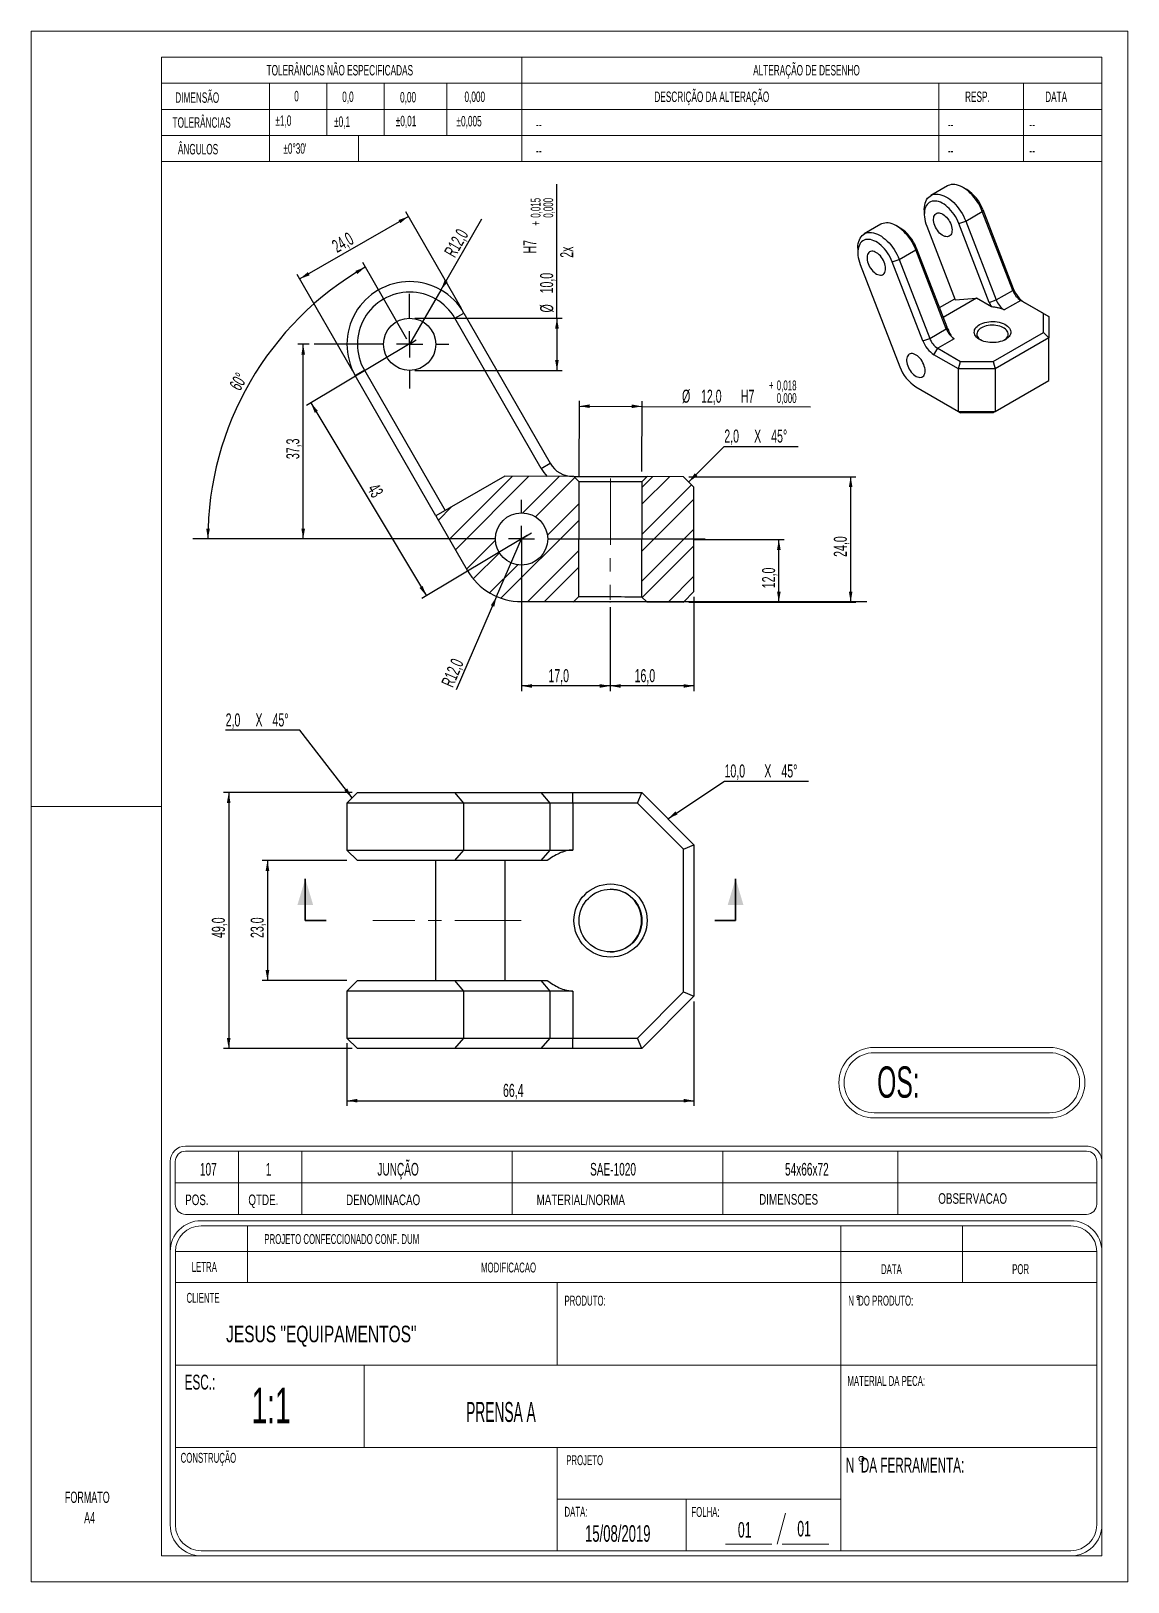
# Model space of a CAD drawing. Header units: millimetres. Extents: x 0 to 210, y 0 to 297.
import ezdxf

# ---------------------------------------------------------------- set-up
doc = ezdxf.new("R2010")
doc.units = ezdxf.units.MM
doc.header["$PDSIZE"] = -1
doc.linetypes.add('CENTERX2', pattern=[20.32, 12.7, -2.54, 2.54, -2.54])
doc.linetypes.add('PHANTOM', pattern=[12.7, 6.35, -1.27, 1.27, -1.27, 1.27, -1.27])
doc.layers.add('COTAS', color=7, linetype='Continuous')
doc.styles.add('SLDTEXTSTYLE0', font='TXT', dxfattribs={"width": 0.595745})
doc.styles.add('SLDTEXTSTYLE1', font='TXT', dxfattribs={"width": 0.589474})
doc.styles.add('SLDTEXTSTYLE2', font='TXT', dxfattribs={"width": 0.515789})
doc.styles.add('SLDTEXTSTYLE3', font='TXT', dxfattribs={"width": 0.7})
doc.styles.add('SLDTEXTSTYLE4', font='TXT', dxfattribs={"width": 0.695035})
doc.styles.add('SLDTEXTSTYLE5', font='TXT', dxfattribs={"width": 0.605})
doc.dimstyles.new('SLDDIMSTYLE0', dxfattribs={"dimtxt": 2.5, "dimasz": 2, "dimexe": 0, "dimexo": 0.0625, "dimtad": 1, "dimdec": 1, "dimrnd": 1e-09, "dimzin": 12, "dimdsep": 46, "dimtxsty": 'SLDTEXTSTYLE5', "dimsah": 1, "dimcen": 0.09, "dimadec": 0, "dimazin": 3, "dimtfac": 1, "dimtdec": 3, "dimtofl": 0, "dimtmove": 0, "dimatfit": 3, "dimfxl": 0, "dimfrac": 2, "dimtolj": 1, "dimtzin": 12, "dimarcsym": 0})
doc.dimstyles.new('SLDDIMSTYLE1', dxfattribs={"dimtxt": 2.5, "dimasz": 2, "dimexe": 0, "dimexo": 0.0625, "dimtad": 1, "dimdec": 0, "dimrnd": 1e-09, "dimzin": 12, "dimdsep": 46, "dimtxsty": 'SLDTEXTSTYLE5', "dimsah": 1, "dimcen": 0.09, "dimadec": 0, "dimazin": 3, "dimtfac": 1, "dimtdec": 3, "dimtofl": 0, "dimtmove": 0, "dimatfit": 3, "dimfxl": 0, "dimfrac": 2, "dimtolj": 1, "dimtzin": 12, "dimarcsym": 0})
doc.dimstyles.new('SLDDIMSTYLE2', dxfattribs={"dimtxt": 2.5, "dimasz": 2, "dimexe": 0, "dimexo": 0.0625, "dimtad": 1, "dimdec": 1, "dimrnd": 1e-09, "dimzin": 12, "dimdsep": 46, "dimtxsty": 'SLDTEXTSTYLE5', "dimsah": 1, "dimcen": 0, "dimadec": 0, "dimazin": 3, "dimtfac": 1, "dimtdec": 3, "dimtofl": 0, "dimtmove": 0, "dimatfit": 3, "dimfxl": 0, "dimfrac": 2, "dimtolj": 1, "dimtzin": 12, "dimarcsym": 0})
doc.dimstyles.new('SLDDIMSTYLE3', dxfattribs={"dimtxt": 2.5, "dimasz": 2, "dimexe": 0, "dimexo": 0.0625, "dimtad": 1, "dimdec": 4, "dimzin": 12, "dimdsep": 46, "dimtxsty": 'SLDTEXTSTYLE5', "dimsah": 1, "dimcen": 0.09, "dimadec": 0, "dimazin": 3, "dimtfac": 1, "dimtdec": 3, "dimtofl": 0, "dimtmove": 0, "dimatfit": 3, "dimfxl": 0, "dimfrac": 2, "dimtolj": 1, "dimtzin": 12, "dimarcsym": 0})
doc.dimstyles.new('SLDDIMSTYLE4', dxfattribs={"dimtxt": 2.5, "dimasz": 2, "dimexe": 0, "dimexo": 0.0625, "dimtad": 1, "dimdec": 1, "dimrnd": 1e-09, "dimzin": 12, "dimdsep": 46, "dimtxsty": 'SLDTEXTSTYLE5', "dimsah": 1, "dimcen": 0.09, "dimadec": 0, "dimazin": 3, "dimtol": 1, "dimtp": 0.018, "dimtfac": 1, "dimtdec": 3, "dimtofl": 0, "dimtmove": 0, "dimatfit": 3, "dimfxl": 0, "dimfrac": 2, "dimtolj": 1, "dimarcsym": 0})
doc.dimstyles.new('SLDDIMSTYLE5', dxfattribs={"dimtxt": 2.5, "dimasz": 2, "dimexe": 0, "dimexo": 0.0625, "dimtad": 1, "dimdec": 1, "dimrnd": 1e-09, "dimzin": 12, "dimdsep": 46, "dimtxsty": 'SLDTEXTSTYLE5', "dimsah": 1, "dimcen": 0.09, "dimadec": 0, "dimazin": 3, "dimtol": 1, "dimtp": 0.015, "dimtfac": 1, "dimtdec": 3, "dimtofl": 0, "dimtmove": 0, "dimatfit": 3, "dimfxl": 0, "dimfrac": 2, "dimtolj": 1, "dimarcsym": 0})
pattern_1 = [(45, (0, 0), (-4.49013, 4.49013), []), (45, (0, 3.175), (-4.49013, 4.49013), [])]

msp = doc.modelspace()

# ---------------------------------------------------------------- texts
at = {"color": 7, "linetype": 'Continuous', "lineweight": 0}
for s, insert, char_height, attachment_point, style in [('TOLERÂNCIAS NÃO ESPECIFICADAS', (59.12671, 290.85024), 2, 2, 'SLDTEXTSTYLE1'), ('ALTERAÇÃO DE DESENHO', (148.46353, 290.85024), 2, 2, 'SLDTEXTSTYLE1'), ('DIMENSÃO', (27.62484, 285.60824), 2, 1, 'SLDTEXTSTYLE1'), ('0', (50.39604, 285.89424), 2, 1, 'SLDTEXTSTYLE1'), ('0,0', (59.57833, 285.76554), 2, 1, 'SLDTEXTSTYLE1'), ('0,00', (70.65924, 285.67824), 2, 1, 'SLDTEXTSTYLE1'), ('0,000', (82.99004, 285.76554), 2, 1, 'SLDTEXTSTYLE1'), ('DESCRIÇÃO DA ALTERAÇÃO', (119.34442, 285.76554), 2, 1, 'SLDTEXTSTYLE1'), ('RESP.', (178.81999, 285.76554), 2, 1, 'SLDTEXTSTYLE1'), ('DATA', (194.16106, 285.76554), 2, 1, 'SLDTEXTSTYLE1'), ('TOLERÂNCIAS', (27.1079, 280.83414), 2, 1, 'SLDTEXTSTYLE1'), ('±1,0', (46.79368, 281.20124), 2, 1, 'SLDTEXTSTYLE1'), ('±0,1', (58.03206, 281.00414), 2, 1, 'SLDTEXTSTYLE1'), ('±0,01', (69.83784, 281.12434), 2, 1, 'SLDTEXTSTYLE1'), ('±0,005', (81.46834, 281.09134), 2, 1, 'SLDTEXTSTYLE1'), ('--', (96.69161, 280.48887), 2, 1, 'SLDTEXTSTYLE1'), ('--', (175.53743, 280.48887), 2, 1, 'SLDTEXTSTYLE1'), ('--', (191.14314, 280.48887), 2, 1, 'SLDTEXTSTYLE1'), ('ÂNGULOS', (28.12974, 275.72876), 2, 1, 'SLDTEXTSTYLE1'), ("±0°30'", (48.31746, 275.86236), 2, 1, 'SLDTEXTSTYLE1'), ('--', (96.69161, 275.48887), 2, 1, 'SLDTEXTSTYLE1'), ('--', (175.53743, 275.48887), 2, 1, 'SLDTEXTSTYLE1'), ('--', (191.14314, 275.48887), 2, 1, 'SLDTEXTSTYLE1'), ('OS:', (161.98812, 99.08933), 6, 1, 'SLDTEXTSTYLE1'), ('107', (33.94616, 80.60165), 2.4192, 2, 'SLDTEXTSTYLE0'), ('1', (45.47792, 80.60165), 2.4192, 2, 'SLDTEXTSTYLE0'), ('JUNÇÃO', (70.27792, 80.60165), 2.4192, 2, 'SLDTEXTSTYLE0'), ('SAE-1020', (111.42959, 80.60165), 2.4192, 2, 'SLDTEXTSTYLE0'), ('54x66x72', (148.53375, 80.60165), 2.4192, 2, 'SLDTEXTSTYLE0'), ('POS.', (29.51699, 74.54333), 2.022331, 1, 'SLDTEXTSTYLE4'), ('QTDE.', (41.61299, 74.54333), 2.022331, 1, 'SLDTEXTSTYLE4'), ('DENOMINACAO', (60.3149, 74.54333), 2.0223311, 1, 'SLDTEXTSTYLE4'), ('MATERIAL/NORMA', (96.79426, 74.54334), 2.0223311, 1, 'SLDTEXTSTYLE4'), ('DIMENSOES', (139.40212, 74.63446), 2.02233, 1, 'SLDTEXTSTYLE4'), ('OBSERVACAO', (173.69127, 74.79889), 2.02233, 1, 'SLDTEXTSTYLE4'), ('PROJETO CONFECCIONADO CONF. DUM', (44.67416, 66.97374), 1.896048, 1, 'SLDTEXTSTYLE1'), ('LETRA', (30.77838, 61.63475), 1.896048, 1, 'SLDTEXTSTYLE1'), ('MODIFICACAO', (86.15034, 61.52222), 1.896048, 1, 'SLDTEXTSTYLE1'), ('DATA', (162.72781, 61.21151), 1.896048, 1, 'SLDTEXTSTYLE1'), ('POR', (187.84039, 61.21151), 1.896048, 1, 'SLDTEXTSTYLE1'), ('CLIENTE', (29.77874, 55.7153), 1.896048, 1, 'SLDTEXTSTYLE1'), ('PRODUTO:', (102.13596, 55.17636), 1.896048, 1, 'SLDTEXTSTYLE1'), ('N  DO PRODUTO:', (156.44983, 55.17636), 1.896048, 1, 'SLDTEXTSTYLE1'), ('JESUS "EQUIPAMENTOS"', (37.34894, 49.43397), 3.175, 1, 'SLDTEXTSTYLE3'), ('ESC.:', (29.41824, 40.04823), 2.844072, 1, 'SLDTEXTSTYLE1'), ('MATERIAL DA PECA:', (156.29924, 39.79584), 1.896048, 1, 'SLDTEXTSTYLE1'), ('1:1', (42.23356, 37.56256), 6.825773, 1, 'SLDTEXTSTYLE1'), ('PRENSA A', (83.30348, 34.8273), 3.822433, 1, 'SLDTEXTSTYLE2'), ('CONSTRUÇÃO', (28.6523, 25.07711), 1.896048, 1, 'SLDTEXTSTYLE1'), ('PROJETO', (102.46927, 24.62591), 1.896048, 1, 'SLDTEXTSTYLE1'), ('N  DA FERRAMENTA:', (155.99886, 24.15589), 2.844072, 1, 'SLDTEXTSTYLE1'), ('DATA:', (102.13481, 14.74663), 1.896048, 1, 'SLDTEXTSTYLE1'), ('FOLHA:', (126.4285, 14.71249), 1.896048, 1, 'SLDTEXTSTYLE1'), ('01', (146.70517, 12.04169), 2.962575, 1, 'SLDTEXTSTYLE1'), ('15/08/2019', (106.07251, 11.23206), 3.175, 1, 'SLDTEXTSTYLE1'), ('01', (135.33393, 11.83327), 2.962575, 1, 'SLDTEXTSTYLE1')]:
    msp.add_mtext(s, dxfattribs=dict(at, insert=insert, char_height=char_height, attachment_point=attachment_point, style=style))

# ---------------------------------------------------------------- blocks, each defined once
blk = doc.blocks.new('SW_NOTE_0')
at = {"color": 0, "linetype": 'Continuous', "lineweight": 18, "insert": (0, 2.77), "char_height": 2.152, "attachment_point": 1, "style": 'SLDTEXTSTYLE0'}
blk.add_mtext('FORMATO', dxfattribs=at)
blk = doc.blocks.new('SW_NOTE_0_1')
at = {"color": 0, "linetype": 'Continuous', "lineweight": 18, "insert": (0, 2.77), "char_height": 2.152, "attachment_point": 1, "style": 'SLDTEXTSTYLE0'}
blk.add_mtext('A4', dxfattribs=at)
blk = doc.blocks.new('Bloco2')
at = {"color": 7, "linetype": 'Continuous', "lineweight": 18}
for p, q in [((210.04, 297.06), (0.04, 297.06)), ((0.04, 297.06), (0.04, 0.06)), ((210.04, 0.06), (210.04, 297.06)), ((205.04, 292.06), (25.04, 292.06)), ((25.04, 292.06), (25.04, 5.06)), ((205.04, 5.06), (205.04, 292.06)), ((0.04, 148.56), (25.04, 148.56)), ((25.04, 5.06), (205.04, 5.06)), ((0.04, 0.06), (210.04, 0.06))]:
    blk.add_line(p, q, dxfattribs=at)
for name, p in [('SW_NOTE_0', (6.53, 14.59)), ('SW_NOTE_0_1', (10.2, 10.66))]:
    blk.add_blockref(name, p, dxfattribs=at)
blk = doc.blocks.new('_D')
at = {"layer": 'COTAS'}
for p, q in [((60.49, 138.52), (44.27, 138.52)), ((45.27, 138.52), (45.27, 115.52)), ((60.49, 115.52), (44.27, 115.52))]:
    blk.add_line(p, q, dxfattribs=at)
for points in [[(45.27, 138.52), (44.92, 136.52), (45.62, 136.52)], [(45.27, 115.52), (45.62, 117.52), (44.92, 117.52)]]:
    blk.add_solid(points, dxfattribs=at)
at = {"layer": 'COTAS', "insert": (42.05, 123.68), "char_height": 2.5, "attachment_point": 1, "rotation": 90, "style": 'SLDTEXTSTYLE5'}
blk.add_mtext('23,0', dxfattribs=at)
blk = doc.blocks.new('_D_1')
at = {"layer": 'COTAS'}
for p, q in [((61.49, 151.52), (36.85, 151.52)), ((37.85, 151.52), (37.85, 102.52)), ((61.49, 102.52), (36.85, 102.52))]:
    blk.add_line(p, q, dxfattribs=at)
for points in [[(37.85, 151.52), (37.5, 149.52), (38.2, 149.52)], [(37.85, 102.52), (38.2, 104.52), (37.5, 104.52)]]:
    blk.add_solid(points, dxfattribs=at)
at = {"layer": 'COTAS', "insert": (34.62, 123.68), "char_height": 2.5, "attachment_point": 1, "rotation": 90, "style": 'SLDTEXTSTYLE5'}
blk.add_mtext('49,0', dxfattribs=at)
blk = doc.blocks.new('SW_CHAMFER_DIMENSION_0')
at = {"layer": 'COTAS', "color": 0}
for p, q in [((-10.85, -7.18), (0, 0)), ((0, 0), (16.08, 0))]:
    blk.add_line(p, q, dxfattribs=at)
blk.add_solid([(-10.85, -7.18), (-8.99, -6.36), (-9.38, -5.78)], dxfattribs=at)
at = {"layer": 'COTAS', "color": 0, "char_height": 2.5, "attachment_point": 1, "style": 'SLDTEXTSTYLE5'}
for s, insert in [('10,0', (0, 3.22)), ('X', (7.62, 3.22)), ('45°', (10.89, 3.22))]:
    blk.add_mtext(s, dxfattribs=dict(at, insert=insert))
blk = doc.blocks.new('SW_CHAMFER_DIMENSION_1')
at = {"layer": 'COTAS', "color": 0}
for p, q in [((14.17, 0), (0, 0)), ((24.22, -12.95), (14.17, 0))]:
    blk.add_line(p, q, dxfattribs=at)
blk.add_solid([(24.22, -12.95), (23.27, -11.15), (22.72, -11.58)], dxfattribs=at)
at = {"layer": 'COTAS', "color": 0, "char_height": 2.5, "attachment_point": 1, "style": 'SLDTEXTSTYLE5'}
for s, insert in [('2,0', (0, 3.22)), ('X', (5.71, 3.22)), ('45°', (8.98, 3.22))]:
    blk.add_mtext(s, dxfattribs=dict(at, insert=insert))
blk = doc.blocks.new('_D_2')
at = {"layer": 'COTAS'}
for p, q in [((126.92, 111.52), (126.92, 91.52)), ((60.49, 103.52), (60.49, 91.52)), ((60.49, 92.52), (126.92, 92.52))]:
    blk.add_line(p, q, dxfattribs=at)
for points in [[(60.49, 92.52), (62.49, 92.17), (62.49, 92.87)], [(126.92, 92.52), (124.92, 92.87), (124.92, 92.17)]]:
    blk.add_solid(points, dxfattribs=at)
at = {"layer": 'COTAS', "insert": (90.36, 95.74), "char_height": 2.5, "attachment_point": 1, "style": 'SLDTEXTSTYLE5'}
blk.add_mtext('66,4', dxfattribs=at)
blk = doc.blocks.new('_D_3')
at = {"layer": 'COTAS'}
for p, q in [((72.88, 237.69), (52.73, 225.64)), ((53.59, 226.15), (75.7, 189.19)), ((94.99, 200.73), (74.85, 188.68))]:
    blk.add_line(p, q, dxfattribs=at)
for points in [[(53.59, 226.15), (54.32, 224.25), (54.92, 224.61)], [(75.7, 189.19), (74.98, 191.09), (74.38, 190.73)]]:
    blk.add_solid(points, dxfattribs=at)
at = {"layer": 'COTAS', "insert": (66.43, 210.96), "char_height": 2.5, "attachment_point": 1, "rotation": 300.8919, "style": 'SLDTEXTSTYLE5'}
blk.add_mtext('43', dxfattribs=at)
blk = doc.blocks.new('_D_4')
at = {"layer": 'COTAS'}
for p, q in [((127.92, 200), (144.17, 200)), ((143.17, 188.01), (143.17, 200)), ((125.92, 188.01), (144.17, 188.01))]:
    blk.add_line(p, q, dxfattribs=at)
for points in [[(143.17, 200), (142.82, 198), (143.52, 198)], [(143.17, 188.01), (143.52, 190.01), (142.82, 190.01)]]:
    blk.add_solid(points, dxfattribs=at)
at = {"layer": 'COTAS', "insert": (139.95, 190.66), "char_height": 2.5, "attachment_point": 1, "rotation": 90, "style": 'SLDTEXTSTYLE5'}
blk.add_mtext('12,0', dxfattribs=at)
blk = doc.blocks.new('_D_5')
at = {"layer": 'COTAS'}
for p, q in [((126.92, 189), (126.92, 170.94)), ((110.89, 187.04), (110.89, 170.94)), ((126.92, 171.94), (110.89, 171.94))]:
    blk.add_line(p, q, dxfattribs=at)
for points in [[(110.89, 171.94), (112.89, 171.59), (112.89, 172.29)], [(126.92, 171.94), (124.92, 172.29), (124.92, 171.59)]]:
    blk.add_solid(points, dxfattribs=at)
at = {"layer": 'COTAS', "insert": (115.56, 175.16), "char_height": 2.5, "attachment_point": 1, "style": 'SLDTEXTSTYLE5'}
blk.add_mtext('16,0', dxfattribs=at)
blk = doc.blocks.new('_D_6')
at = {"layer": 'COTAS'}
for p, q in [((93.92, 199.09), (93.92, 170.94)), ((110.89, 187.04), (110.89, 170.94)), ((110.89, 171.94), (93.92, 171.94))]:
    blk.add_line(p, q, dxfattribs=at)
for points in [[(93.92, 171.94), (95.92, 171.59), (95.92, 172.29)], [(110.89, 171.94), (108.89, 172.29), (108.89, 171.59)]]:
    blk.add_solid(points, dxfattribs=at)
at = {"layer": 'COTAS', "insert": (99.06, 175.16), "char_height": 2.5, "attachment_point": 1, "style": 'SLDTEXTSTYLE5'}
blk.add_mtext('17,0', dxfattribs=at)
blk = doc.blocks.new('_D_7')
at = {"layer": 'COTAS'}
for p, q in [((72.26, 261.85), (51.45, 249.89)), ((82.39, 244.21), (71.76, 262.71)), ((61.59, 232.25), (50.95, 250.75))]:
    blk.add_line(p, q, dxfattribs=at)
for points in [[(72.26, 261.85), (70.35, 261.15), (70.7, 260.55)], [(51.45, 249.89), (53.36, 250.58), (53.01, 251.19)]]:
    blk.add_solid(points, dxfattribs=at)
at = {"layer": 'COTAS', "insert": (57.35, 256.99), "char_height": 2.5, "attachment_point": 1, "rotation": 29.8916, "style": 'SLDTEXTSTYLE5'}
blk.add_mtext('24,0', dxfattribs=at)
blk = doc.blocks.new('_D_8')
at = {"layer": 'COTAS'}
for q in [(86.34, 261.36), (72.49, 237.37)]:
    blk.add_line((78.49, 247.76), q, dxfattribs=at)
blk.add_solid([(78.49, 247.76), (79.79, 249.32), (79.19, 249.67)], dxfattribs=at)
at = {"layer": 'COTAS', "insert": (78.98, 255.04), "char_height": 2.5, "attachment_point": 1, "rotation": 60, "style": 'SLDTEXTSTYLE5'}
blk.add_mtext('R12,0', dxfattribs=at)
blk = doc.blocks.new('_D_9')
at = {"layer": 'COTAS'}
for p, q in [((71.94, 238.32), (63.5, 253.02)), ((34.88, 200.09), (32.86, 200.09))]:
    blk.add_line(p, q, dxfattribs=at)
blk.add_arc((93.9, 200.09), 60.04, 119.8726, 180, dxfattribs=at)
for points in [[(64, 252.15), (62.1, 251.42), (62.46, 250.82)], [(33.86, 200.09), (34.25, 202.08), (33.55, 202.09)]]:
    blk.add_solid(points, dxfattribs=at)
at = {"layer": 'COTAS', "insert": (37.85, 229.53), "char_height": 2.5, "attachment_point": 1, "rotation": 59.9363, "style": 'SLDTEXTSTYLE5'}
blk.add_mtext('60°', dxfattribs=at)
blk = doc.blocks.new('_D_10')
at = {"layer": 'COTAS'}
for p, q in [((53.24, 237.37), (51.11, 237.37)), ((52.11, 200.09), (52.11, 237.37))]:
    blk.add_line(p, q, dxfattribs=at)
for points in [[(52.11, 237.37), (51.76, 235.37), (52.46, 235.37)], [(52.11, 200.09), (52.46, 202.09), (51.76, 202.09)]]:
    blk.add_solid(points, dxfattribs=at)
at = {"layer": 'COTAS', "insert": (48.88, 215.38), "char_height": 2.5, "attachment_point": 1, "rotation": 90, "style": 'SLDTEXTSTYLE5'}
blk.add_mtext('37,3', dxfattribs=at)
blk = doc.blocks.new('_D_11')
at = {"layer": 'COTAS'}
for p, q in [((125.91, 212.01), (157.92, 212.01)), ((156.92, 212.01), (156.92, 188.01)), ((125.92, 188.01), (157.92, 188.01))]:
    blk.add_line(p, q, dxfattribs=at)
for points in [[(156.92, 212.01), (156.57, 210.01), (157.27, 210.01)], [(156.92, 188.01), (157.27, 190.01), (156.57, 190.01)]]:
    blk.add_solid(points, dxfattribs=at)
at = {"layer": 'COTAS', "insert": (153.69, 196.66), "char_height": 2.5, "attachment_point": 1, "rotation": 90, "style": 'SLDTEXTSTYLE5'}
blk.add_mtext('24,0', dxfattribs=at)
blk = doc.blocks.new('SW_CHAMFER_DIMENSION_2')
at = {"layer": 'COTAS', "color": 0}
for p, q in [((-6.82, -6.82), (0, 0)), ((0, 0), (14.17, 0))]:
    blk.add_line(p, q, dxfattribs=at)
blk.add_solid([(-6.82, -6.82), (-5.15, -5.65), (-5.65, -5.15)], dxfattribs=at)
at = {"layer": 'COTAS', "color": 0, "char_height": 2.5, "attachment_point": 1, "style": 'SLDTEXTSTYLE5'}
for s, insert in [('2,0', (0, 3.22)), ('X', (5.71, 3.22)), ('45°', (8.98, 3.22))]:
    blk.add_mtext(s, dxfattribs=dict(at, insert=insert))
blk = doc.blocks.new('_D_12')
at = {"layer": 'COTAS'}
for p, q in [((104.95, 212.06), (104.98, 226.51)), ((116.95, 213.03), (116.98, 226.48)), ((104.98, 225.51), (116.98, 225.48)), ((116.98, 225.48), (149.21, 225.4))]:
    blk.add_line(p, q, dxfattribs=at)
for points in [[(104.98, 225.51), (106.98, 225.16), (106.98, 225.86)], [(116.98, 225.48), (114.98, 225.84), (114.98, 225.14)]]:
    blk.add_solid(points, dxfattribs=at)
at = {"layer": 'COTAS', "attachment_point": 1, "rotation": 359.8535, "style": 'SLDTEXTSTYLE5'}
for s, insert, char_height in [('%%c', (124.64, 228.68), 2.5), ('12,0', (128.28, 228.68), 2.5), ('+', (141.27, 230.44), 1.88), ('0,018', (142.77, 230.44), 1.875), ('H7', (135.9, 228.66), 2.5), ('0,000', (142.77, 228.01), 1.875)]:
    blk.add_mtext(s, dxfattribs=dict(at, insert=insert, char_height=char_height))
blk = doc.blocks.new('_D_13')
at = {"layer": 'COTAS'}
for p, q in [((100.69, 242.37), (100.69, 268.04)), ((73.49, 242.37), (101.69, 242.37)), ((100.69, 242.37), (100.69, 232.37)), ((73.49, 232.37), (101.69, 232.37))]:
    blk.add_line(p, q, dxfattribs=at)
for points in [[(100.69, 242.37), (100.34, 240.37), (101.04, 240.37)], [(100.69, 232.37), (101.04, 234.37), (100.34, 234.37)]]:
    blk.add_solid(points, dxfattribs=at)
at = {"layer": 'COTAS', "attachment_point": 1, "rotation": 90, "style": 'SLDTEXTSTYLE5'}
for s, insert, char_height in [('0,015', (95.67, 261.6), 1.875), ('0,000', (98.09, 261.6), 1.875), ('+', (95.67, 260.09), 1.88), ('H7', (94.24, 254.75), 2.5), ('2x', (101.31, 253.94), 2.5), ('10,0', (97.46, 247.11), 2.5), ('%%c', (97.47, 243.46), 2.5)]:
    blk.add_mtext(s, dxfattribs=dict(at, insert=insert, char_height=char_height))
blk = doc.blocks.new('_D_14')
at = {"layer": 'COTAS'}
for q in [(93.92, 200.09), (81.41, 171.2)]:
    blk.add_line((89.15, 189.07), q, dxfattribs=at)
blk.add_solid([(89.15, 189.07), (88.03, 187.38), (88.68, 187.1)], dxfattribs=at)
at = {"layer": 'COTAS', "insert": (78.46, 172.48), "char_height": 2.5, "attachment_point": 1, "rotation": 66.5891, "style": 'SLDTEXTSTYLE5'}
blk.add_mtext('R12,0', dxfattribs=at)
blk = doc.blocks.new('SW_CENTERMARKSYMBOL_0')
at = {"layer": 'COTAS', "color": 0}
for p, q in [((0, 5), (0, 9.69)), ((-5, 0), (-18.25, 0)), ((0, 0), (-2.5, 0)), ((0, 0), (0, 2.5)), ((0, 0), (0, -2.5)), ((0, 0), (2.5, 0)), ((5, 0), (7.5, 0)), ((0, -5), (0, -8.48))]:
    blk.add_line(p, q, dxfattribs=at)
blk = doc.blocks.new('SW_CENTERMARKSYMBOL_1')
at = {"layer": 'COTAS', "color": 0}
for p, q in [((0, 5), (0, 7.5)), ((-5, 0), (-62.96, 0)), ((0, 0), (-2.5, 0)), ((0, 0), (0, 2.5)), ((0, 0), (0, -2.5)), ((0, 0), (2.5, 0)), ((5, 0), (35.17, 0)), ((0, -5), (0, -8.96))]:
    blk.add_line(p, q, dxfattribs=at)

# ---------------------------------------------------------------- dimensions: what is measured, and where the dimension line sits
at = {"layer": 'COTAS'}
for base, p1, p2, angle, text, dimstyle, picture, middle in [((104.52888, 232.36636), (72.48838, 242.36636), (72.48838, 232.36636), 90, '%%c<>\\SH7^ ;', 'SLDDIMSTYLE5', '_D_13', (104.52888, 255.75163)), ((116.98198, 225.48016), (104.94507, 211.05797), (116.94758, 212.02728), 359.8535037, '%%c<>H7', 'SLDDIMSTYLE4', '_D_12', (136.91698, 225.42919))]:
    dim = msp.add_linear_dim(base=base, p1=p1, p2=p2, angle=angle, text=text, dimstyle=dimstyle, dxfattribs=at)
    dim.commit()
    dim.dimension.update_dxf_attribs({"geometry": picture, "text_midpoint": middle, "dimtype": 160})
for base, p1, p2, angle, dimstyle, picture, middle in [((51.44956, 249.88528), (82.89309, 243.34696), (62.08382, 231.38549), 29.8916262, 'SLDDIMSTYLE0', '_D_7', (61.85412, 255.86614)), ((75.70481, 189.19228), (73.73391, 238.20125), (95.84607, 201.24273), 300.891945, 'SLDDIMSTYLE1', '_D_3', (64.64873, 207.67154)), ((52.10616, 237.36636), (35.8801, 200.08613), (54.24117, 237.36636), 90, 'SLDDIMSTYLE0', '_D_10', (52.10616, 218.72624)), ((156.91698, 188.00691), (124.91185, 212.00692), (124.91698, 188.00691), 90, 'SLDDIMSTYLE0', '_D_11', (156.91698, 200.00691)), ((143.1717, 199.99925), (124.91698, 188.00691), (126.91698, 199.99925), 90, 'SLDDIMSTYLE0', '_D_4', (143.1717, 194.00308)), ((37.84751, 102.51765), (62.48731, 151.51765), (62.48731, 102.51765), 90, 'SLDDIMSTYLE0', '_D_1', (37.84751, 127.01765)), ((45.27215, 115.51765), (61.48731, 138.51765), (61.48731, 115.51765), 90, 'SLDDIMSTYLE0', '_D', (45.27215, 127.01765))]:
    dim = msp.add_linear_dim(base=base, p1=p1, p2=p2, angle=angle, dimstyle=dimstyle, dxfattribs=at)
    dim.commit()
    dim.dimension.update_dxf_attribs({"geometry": picture, "text_midpoint": middle, "dimtype": 160})
for center, mpoint, picture, middle in [((72.48838, 237.36636), (78.48891, 247.75958), '_D_8', (84.09217, 257.46471)), ((93.91698, 200.08613), (89.14912, 189.07398), '_D_14', (83.20269, 175.33972))]:
    dim = msp.add_radius_dim(center=center, mpoint=mpoint, dimstyle='SLDDIMSTYLE2', dxfattribs=at)
    dim.commit()
    dim.dimension.update_dxf_attribs({"geometry": picture, "text_midpoint": middle, "dimtype": 164})
dim = msp.add_angular_dim_2l(base=(41.93933, 230.16372), line1=((129.08369, 200.08613), (35.8801, 200.08613)), line2=((72.43864, 237.45294), (93.86852, 200.14392)), dimstyle='SLDDIMSTYLE3', dxfattribs=at)
dim.commit()
dim.dimension.update_dxf_attribs({"geometry": '_D_9', "text_midpoint": (41.93933, 230.16372), "dimtype": 162})
for base, p1, p2, picture, middle in [((93.91698, 171.93557), (110.88624, 188.04278), (93.91698, 200.08613), '_D_6', (102.40161, 171.93557)), ((110.88624, 171.93557), (126.91698, 189.9967), (110.88624, 188.04278), '_D_5', (118.90161, 171.93557)), ((126.91698, 92.51765), (60.48731, 104.51765), (126.91698, 112.51765), '_D_2', (93.70214, 92.51765))]:
    dim = msp.add_linear_dim(base=base, p1=p1, p2=p2, dimstyle='SLDDIMSTYLE0', dxfattribs=at)
    dim.commit()
    dim.dimension.update_dxf_attribs({"geometry": picture, "text_midpoint": middle, "dimtype": 160})

# ---------------------------------------------------------------- hatches: boundary and pattern name
at = {"layer": 'COTAS', "linetype": 'Continuous', "lineweight": 18}
h = msp.add_hatch(dxfattribs=at)
h.set_pattern_fill('STEEL', color=256, scale=2, style=0)
h.set_pattern_definition(pattern_1)
edge = h.paths.add_edge_path(flags=0)
edge.add_line((90.73016, 212.09432), (77.5285, 204.51728))
edge.add_line((77.5285, 204.51728), (83.51334, 194.1058))
edge.add_arc((93.91698, 200.08613), 12, 209.8916262, 270.0606808)
edge.add_line((93.92969, 188.08614), (103.88626, 188.06068))
edge.add_line((103.88626, 188.06068), (104.88882, 189.05812))
edge.add_line((104.88882, 189.05812), (104.94507, 211.05797))
edge.add_line((104.94507, 211.05797), (103.94763, 212.06052))
edge.add_line((103.94763, 212.06052), (90.73016, 212.09432))
edge = h.paths.add_edge_path(flags=0)
edge.add_arc((93.91698, 200.08613), 5, 0, 360)
h = msp.add_hatch(dxfattribs=at)
h.set_pattern_fill('STEEL', color=256, scale=2, style=0)
h.set_pattern_definition(pattern_1)
h.paths.add_polyline_path([(124.91698, 188.00691), (126.91698, 189.9967), (126.91698, 210.00179), (124.91185, 212.00692), (117.94758, 212.02473), (116.94503, 211.02729), (116.88878, 189.02744), (117.88622, 188.02488)], flags=0)

# ---------------------------------------------------------------- linework, layer by layer
at = {"color": 7, "linetype": 'Continuous', "lineweight": 18}
for p, q in [((205.00794, 292.35543), (25.00794, 292.35543)), ((25.00794, 272.35543), (25.00794, 292.35543)), ((93.95204, 272.35543), (93.95204, 292.35543)), ((205.00794, 292.35543), (205.00794, 272.35543)), ((25.00794, 287.35543), (93.95204, 287.35543)), ((45.63844, 272.35543), (45.63844, 287.35543)), ((56.63844, 277.35543), (56.63844, 287.35543)), ((67.63844, 277.35543), (67.63844, 287.35543)), ((79.63844, 277.35543), (79.63844, 287.35543)), ((93.95204, 287.35543), (205.00794, 287.35543)), ((173.81951, 272.35543), (173.81951, 287.35543)), ((190.00794, 272.35543), (190.00794, 287.35543)), ((25.00794, 282.35543), (93.95204, 282.35543)), ((93.95204, 282.35543), (205.00794, 282.35543)), ((25.00794, 277.35543), (93.95204, 277.35543)), ((62.70264, 277.35543), (62.70264, 272.35543)), ((93.95204, 277.35543), (205.00794, 277.35543)), ((25.00794, 272.35543), (93.95204, 272.35543)), ((93.95204, 272.35543), (205.00794, 272.35543)), ((195.00717, 102.71309), (161.40935, 102.71309)), ((195.00717, 101.71309), (161.40935, 101.71309)), ((161.40935, 90.21309), (195.00717, 90.21309)), ((161.40935, 89.21309), (195.00717, 89.21309)), ((202.06794, 83.83044), (29.58794, 83.8304)), ((26.64794, 11.28058), (26.64794, 80.8904)), ((26.64794, 80.8904), (26.64794, 67.81444)), ((27.62794, 80.8904), (27.62794, 72.71444)), ((202.06794, 82.85044), (29.58794, 82.8504)), ((39.72394, 70.75441), (39.72394, 82.85041)), ((51.81994, 70.75441), (51.81994, 82.85041)), ((92.13994, 70.75442), (92.13994, 82.85042)), ((132.45994, 70.75442), (132.45994, 82.85042)), ((165.95839, 70.75443), (165.95839, 82.85043)), ((204.02794, 72.71444), (204.02794, 80.89044)), ((205.00794, 11.28055), (205.00794, 80.89044)), ((27.62794, 76.8024), (204.02794, 76.80244)), ((29.58794, 70.75444), (202.06794, 70.75444)), ((32.57309, 69.54455), (199.08279, 69.54455)), ((32.57309, 68.55703), (199.08279, 68.55703)), ((41.46083, 57.69426), (41.46083, 68.55703)), ((155.0262, 68.55703), (155.0262, 57.69426)), ((178.34477, 68.55703), (178.34477, 57.69426)), ((27.63547, 11.28058), (27.63547, 63.6194)), ((27.63547, 63.6194), (204.02042, 63.6194)), ((204.02042, 63.6194), (204.02042, 11.28058)), ((27.63547, 57.69426), (204.02042, 57.69426)), ((100.71232, 57.69426), (100.71232, 41.89386)), ((155.0262, 57.69426), (155.0262, 41.89386)), ((158.19654, 54.45452), (158.45718, 54.45452)), ((158.19654, 54.43102), (158.45718, 54.43102)), ((27.63547, 41.89386), (204.02042, 41.89386)), ((63.76782, 26.09346), (63.76782, 41.89386)), ((155.0262, 26.09346), (155.0262, 41.89386)), ((27.63547, 26.09346), (204.02042, 26.09346)), ((100.71232, 26.09346), (100.71232, 6.34296)), ((155.0262, 26.09346), (155.0262, 6.34296)), ((158.68618, 22.99671), (159.20428, 22.99671)), ((100.71232, 16.21821), (155.0262, 16.21821)), ((125.40045, 16.21821), (125.40045, 6.34296)), ((144.43345, 13.54098), (142.84581, 7.61583)), ((199.08279, 6.34296), (32.57309, 6.34296)), ((141.85829, 7.61583), (132.97056, 7.61583)), ((143.83334, 7.61583), (152.72106, 7.61583)), ((199.08279, 5.35543), (32.57309, 5.35543)), ((204.43785, 5.35543), (205.00794, 5.35543)), ((205.00794, 5.35543), (205.00794, 5.92553))]:
    msp.add_line(p, q, dxfattribs=at)
at = {"color": 7, "linetype": 'Continuous', "lineweight": 25}
for p, q in [((175.44224, 267.68522), (172.26026, 265.8483)), ((179.14995, 266.97948), (178.44295, 267.38775)), ((171.01727, 263.10099), (171.01727, 262.28458)), ((178.9389, 260.96963), (182.12089, 262.80655)), ((182.12089, 262.80655), (182.21494, 263.16174)), ((187.95989, 247.68785), (182.12089, 262.80655)), ((182.21494, 263.16174), (188.05372, 248.04363)), ((162.71432, 260.33755), (159.53234, 258.50063)), ((166.42202, 259.6318), (165.71503, 260.04007)), ((171.48765, 259.97816), (176.9484, 245.85576)), ((177.61875, 260.50842), (178.9389, 260.96963)), ((183.45753, 245.3903), (177.61875, 260.50842)), ((178.9389, 260.96963), (184.77791, 245.85093)), ((158.28934, 255.75331), (158.28934, 254.93691)), ((166.21098, 253.62195), (169.39296, 255.45887)), ((169.39296, 255.45887), (169.48702, 255.81407)), ((175.23197, 240.34018), (169.39296, 255.45887)), ((169.48702, 255.81407), (175.3258, 240.69596)), ((158.75973, 252.63048), (166.33621, 233.03648)), ((164.89083, 253.16074), (166.21098, 253.62195)), ((170.72961, 238.04263), (164.89083, 253.16074)), ((166.21098, 253.62195), (172.04999, 238.50326)), ((184.77791, 245.85093), (187.95989, 247.68785)), ((187.95989, 247.68785), (188.05372, 248.04363)), ((173.89689, 244.39577), (176.85306, 246.10233)), ((181.00262, 246.20233), (174.62181, 242.51877)), ((176.9484, 245.85576), (181.00262, 246.20233)), ((183.86742, 244.54006), (181.00262, 246.20233)), ((183.45753, 245.3903), (184.77791, 245.85093)), ((189.48856, 245.78018), (186.30658, 243.94326)), ((193.85544, 243.24634), (189.48856, 245.78018)), ((189.48856, 245.78018), (190.19385, 245.37289)), ((190.19385, 245.37289), (194.85725, 242.667)), ((81.15912, 242.35028), (82.89309, 243.34696)), ((97.67368, 213.57657), (81.15912, 242.35028)), ((82.89309, 243.34696), (99.40829, 214.57214)), ((175.23197, 240.34018), (175.3258, 240.69596)), ((193.85544, 239.63332), (193.85544, 243.24634)), ((193.85544, 243.24634), (194.85725, 242.667)), ((194.85725, 242.667), (194.85725, 238.57452)), ((170.72961, 238.04263), (172.04999, 238.50326)), ((172.04999, 238.50326), (175.23197, 240.34018)), ((176.76063, 238.43251), (173.57865, 236.59559)), ((184.18818, 234.05253), (193.85544, 239.63332)), ((194.85725, 238.57452), (184.60421, 232.65556)), ((193.85544, 239.63332), (194.85725, 238.57452)), ((194.85725, 230.40911), (194.85725, 238.57452)), ((172.86974, 235.37189), (173.57865, 236.59559)), ((177.53314, 232.666), (172.86974, 235.37189)), ((173.57865, 236.59559), (177.94554, 234.06174)), ((63.81776, 232.38221), (62.08382, 231.38549)), ((63.81776, 232.38221), (79.2631, 205.51284)), ((177.53314, 232.666), (177.94554, 234.06174)), ((177.53314, 224.50059), (177.53314, 232.666)), ((184.60421, 232.65556), (177.53314, 232.666)), ((177.94554, 234.06174), (184.18818, 234.05253)), ((184.18818, 234.05253), (184.60421, 232.65556)), ((184.60421, 232.65556), (184.60421, 224.49015)), ((77.5285, 204.51728), (62.08382, 231.38549)), ((169.40637, 229.21607), (177.53314, 224.50059)), ((184.60675, 224.48954), (194.85471, 230.40556)), ((194.85471, 230.40556), (194.85725, 230.40911)), ((177.53314, 224.50059), (184.60421, 224.49015)), ((177.53314, 224.50059), (177.94916, 224.26116)), ((184.18819, 224.25195), (177.94916, 224.26116)), ((184.60675, 224.48954), (184.18819, 224.25195)), ((184.60421, 224.49015), (184.60675, 224.48954)), ((97.67368, 213.57657), (99.40829, 214.57214)), ((90.73016, 212.09432), (77.5285, 204.51728)), ((103.94763, 212.06052), (90.73016, 212.09432)), ((103.94763, 212.06052), (104.94507, 211.05797)), ((104.88882, 189.05812), (104.94507, 211.05797)), ((116.94503, 211.02729), (116.88878, 189.02744)), ((116.94503, 211.02729), (117.94758, 212.02473)), ((124.91185, 212.00692), (117.94758, 212.02473)), ((124.91185, 212.00692), (126.91698, 210.00179)), ((126.91698, 189.9967), (126.91698, 210.00179)), ((77.5285, 204.51728), (83.51334, 194.1058)), ((93.92969, 188.08614), (103.88626, 188.06068)), ((104.88882, 189.05812), (103.88626, 188.06068)), ((117.88622, 188.02488), (116.88878, 189.02744)), ((117.88622, 188.02488), (124.91698, 188.00691)), ((126.91698, 189.9967), (124.91698, 188.00691)), ((62.48731, 151.51765), (60.48731, 149.51765)), ((62.48731, 151.51765), (81.15912, 151.51765)), ((82.89309, 149.51765), (81.15912, 151.51765)), ((81.15912, 151.51765), (97.67368, 151.51765)), ((99.40829, 149.51765), (97.67368, 151.51765)), ((97.67368, 151.51765), (103.72689, 151.51765)), ((103.73201, 149.51765), (103.72689, 151.51765)), ((103.72689, 151.51765), (116.91698, 151.51765)), ((116.08343, 149.51765), (116.91698, 151.51765)), ((116.91698, 151.51765), (126.91698, 141.51765)), ((60.48731, 149.51765), (60.48731, 140.51765)), ((82.89309, 149.51765), (60.48731, 149.51765)), ((82.89309, 140.51765), (82.89309, 149.51765)), ((99.40829, 149.51765), (82.89309, 149.51765)), ((99.40829, 140.51765), (99.40829, 149.51765)), ((103.73201, 149.51765), (99.40829, 149.51765)), ((103.73201, 149.51765), (103.73201, 140.51765)), ((116.08343, 149.51765), (103.73201, 149.51765)), ((124.91185, 140.68923), (116.08343, 149.51765)), ((60.48731, 140.51765), (62.48731, 138.51765)), ((60.48731, 140.51765), (82.89309, 140.51765)), ((81.15912, 138.51765), (82.89309, 140.51765)), ((82.89309, 140.51765), (99.40829, 140.51765)), ((97.67368, 138.51765), (99.40829, 140.51765)), ((99.40829, 140.51765), (103.73201, 140.51765)), ((124.91185, 140.68923), (126.91698, 141.51765)), ((124.91185, 113.34607), (124.91185, 140.68923)), ((126.91698, 141.51765), (126.91698, 112.51765)), ((81.15912, 138.51765), (62.48731, 138.51765)), ((77.5285, 115.51765), (77.5285, 138.51765)), ((97.67368, 138.51765), (81.15912, 138.51765)), ((90.73016, 138.51765), (90.73016, 115.51765)), ((98.83304, 138.51765), (97.67368, 138.51765)), ((62.48731, 115.51765), (60.48731, 113.51765)), ((60.48731, 113.51765), (60.48731, 104.51765)), ((82.89309, 113.51765), (60.48731, 113.51765)), ((62.48731, 115.51765), (81.15912, 115.51765)), ((82.89309, 113.51765), (81.15912, 115.51765)), ((81.15912, 115.51765), (97.67368, 115.51765)), ((82.89309, 104.51765), (82.89309, 113.51765)), ((99.40829, 113.51765), (82.89309, 113.51765)), ((99.40829, 113.51765), (97.67368, 115.51765)), ((97.67368, 115.51765), (98.83304, 115.51765)), ((99.40829, 104.51765), (99.40829, 113.51765)), ((103.73201, 113.51765), (99.40829, 113.51765)), ((103.73201, 113.51765), (103.73201, 104.51765)), ((116.08343, 104.51765), (124.91185, 113.34607)), ((124.91185, 113.34607), (126.91698, 112.51765)), ((126.91698, 112.51765), (116.91698, 102.51765)), ((60.48731, 104.51765), (62.48731, 102.51765)), ((60.48731, 104.51765), (82.89309, 104.51765)), ((81.15912, 102.51765), (82.89309, 104.51765)), ((82.89309, 104.51765), (99.40829, 104.51765)), ((97.67368, 102.51765), (99.40829, 104.51765)), ((99.40829, 104.51765), (103.73201, 104.51765)), ((103.72689, 102.51765), (103.73201, 104.51765)), ((103.73201, 104.51765), (116.08343, 104.51765)), ((116.91698, 102.51765), (116.08343, 104.51765)), ((81.15912, 102.51765), (62.48731, 102.51765)), ((97.67368, 102.51765), (81.15912, 102.51765)), ((103.72689, 102.51765), (97.67368, 102.51765)), ((116.91698, 102.51765), (103.72689, 102.51765))]:
    msp.add_line(p, q, dxfattribs=at)
at = {"color": 7, "linetype": 'Continuous', "lineweight": 35}
for p, q in [((52.51575, 127.01765), (52.51575, 135.01765)), ((134.88854, 127.01765), (134.88854, 135.01765))]:
    msp.add_line(p, q, dxfattribs=at)
at = {"color": 7, "linetype": 'PHANTOM', "lineweight": 35}
for p, q in [((52.51575, 127.01765), (56.51575, 127.01765)), ((134.88854, 127.01765), (130.88854, 127.01765))]:
    msp.add_line(p, q, dxfattribs=at)
at = {"color": 7, "linetype": 'Continuous', "lineweight": 25, "flags": 128}
for points in [[(182.12089, 262.80655), (181.91654, 263.29547), (181.68421, 263.7779), (181.42579, 264.24994), (181.14334, 264.7078), (180.83914, 265.14779), (180.51565, 265.56638), (180.17546, 265.96017), (179.82132, 266.32602), (179.45607, 266.66097), (179.08266, 266.96232), (178.7041, 267.22765), (178.32342, 267.45483), (177.94371, 267.64201), (177.56801, 267.78771), (177.19934, 267.89073), (176.84069, 267.95026), (176.49493, 267.96582), (176.16484, 267.93727), (175.8531, 267.86485), (175.5622, 267.74914), (175.44224, 267.68522)], [(171.01727, 263.10099), (171.01787, 263.18322), (171.04136, 263.60848), (171.09882, 264.00992), (171.18978, 264.38432), (171.31352, 264.72867), (171.46904, 265.0402), (171.65508, 265.31638), (171.87015, 265.55501), (172.11251, 265.75416), (172.38022, 265.91222), (172.67112, 266.02793), (172.98286, 266.10035), (173.31294, 266.1289), (173.65871, 266.11334), (174.01736, 266.05381), (174.38602, 265.95079), (174.76173, 265.8051), (175.14144, 265.61791), (175.52212, 265.39073), (175.90068, 265.1254), (176.27409, 264.82405), (176.63934, 264.4891), (176.99348, 264.12326), (177.33367, 263.72946), (177.65716, 263.31088), (177.96136, 262.87088), (178.24381, 262.41302), (178.50223, 261.94098), (178.73455, 261.45855), (178.9389, 260.96963)], [(177.61875, 260.50842), (177.43127, 260.95383), (177.21608, 261.3924), (176.97523, 261.81991), (176.71107, 262.23223), (176.42612, 262.6254), (176.12313, 262.99562), (175.80502, 263.33935), (175.47486, 263.65325), (175.13582, 263.93431), (174.79117, 264.17983), (174.44423, 264.38744), (174.09833, 264.55513), (173.75682, 264.6813), (173.42298, 264.76473), (173.10002, 264.80462), (172.79105, 264.80058), (172.49906, 264.75264), (172.22685, 264.66128), (171.97704, 264.52738), (171.75205, 264.35221), (171.55403, 264.13747), (171.38489, 263.88523), (171.24627, 263.59792), (171.13949, 263.2783), (171.06559, 262.92945), (171.02528, 262.55473), (171.01895, 262.15775), (171.04665, 261.74233), (171.10812, 261.31248), (171.20277, 260.87233), (171.32969, 260.42612), (171.48765, 259.97816)], [(174.55318, 262.28469), (174.7992, 262.1228), (175.04044, 261.92432), (175.27219, 261.69313), (175.48995, 261.43372), (175.68948, 261.15114), (175.86688, 260.85089), (176.01872, 260.53881), (176.14204, 260.22098), (176.23442, 259.90359), (176.29409, 259.59281), (176.31987, 259.29469), (176.31126, 259.01504), (176.26843, 258.7593), (176.19222, 258.53244), (176.08411, 258.33888), (175.9462, 258.18239), (175.78117, 258.06601), (175.59224, 257.99201), (175.38309, 257.96183), (175.15779, 257.97606), (174.92072, 258.03442), (174.67649, 258.13577), (174.42986, 258.27815), (174.18564, 258.45877), (173.94857, 258.67413), (173.72326, 258.92004), (173.51411, 259.19169), (173.32518, 259.48382), (173.16016, 259.79073), (173.02225, 260.10645), (172.91413, 260.42484), (172.83792, 260.73969), (172.79509, 261.04488), (172.78649, 261.33447), (172.81227, 261.60283), (172.87193, 261.84472), (172.96432, 262.05544), (173.08763, 262.23089), (173.23947, 262.36766), (173.41688, 262.46308), (173.6164, 262.51529), (173.83416, 262.52329), (174.06591, 262.48691), (174.30715, 262.40685), (174.55318, 262.28469)], [(158.28934, 255.75331), (158.28995, 255.83555), (158.31344, 256.2608), (158.3709, 256.66225), (158.46186, 257.03665), (158.5856, 257.381), (158.74111, 257.69252), (158.92716, 257.96871), (159.14222, 258.20734), (159.38459, 258.40649), (159.6523, 258.56455), (159.9432, 258.68026), (160.25494, 258.75268), (160.58502, 258.78122), (160.93078, 258.76567), (161.28944, 258.70614), (161.6581, 258.60312), (162.0338, 258.45742), (162.41352, 258.27024), (162.79419, 258.04306), (163.17276, 257.77773), (163.54617, 257.47638), (163.91142, 257.14143), (164.26556, 256.77558), (164.60575, 256.38178), (164.92924, 255.9632), (165.23344, 255.52321), (165.51588, 255.06535), (165.77431, 254.5933), (166.00663, 254.11088), (166.21098, 253.62195)], [(169.39296, 255.45887), (169.18861, 255.9478), (168.95629, 256.43022), (168.69786, 256.90227), (168.41542, 257.36013), (168.11122, 257.80012), (167.78773, 258.2187), (167.44754, 258.6125), (167.0934, 258.97835), (166.72815, 259.3133), (166.35474, 259.61465), (165.97618, 259.87998), (165.5955, 260.10715), (165.21579, 260.29434), (164.84008, 260.44003), (164.47142, 260.54306), (164.11276, 260.60259), (163.767, 260.61814), (163.43692, 260.58959), (163.12518, 260.51718), (162.83428, 260.40147), (162.71432, 260.33755)], [(164.89083, 253.16074), (164.70335, 253.60616), (164.48815, 254.04473), (164.24731, 254.47223), (163.98315, 254.88456), (163.6982, 255.27773), (163.39521, 255.64795), (163.0771, 255.99167), (162.74694, 256.30558), (162.4079, 256.58664), (162.06325, 256.83216), (161.71631, 257.03976), (161.37041, 257.20746), (161.0289, 257.33363), (160.69506, 257.41706), (160.3721, 257.45695), (160.06313, 257.4529), (159.77114, 257.40497), (159.49893, 257.31361), (159.24912, 257.1797), (159.02413, 257.00454), (158.82611, 256.7898), (158.65697, 256.53756), (158.51835, 256.25024), (158.41157, 255.93062), (158.33767, 255.58177), (158.29736, 255.20705), (158.29102, 254.81008), (158.31873, 254.39466), (158.3802, 253.96481), (158.47485, 253.52466), (158.60177, 253.07845), (158.75973, 252.63048)], [(163.59302, 251.87516), (163.57582, 252.16919), (163.52454, 252.47736), (163.44019, 252.79368), (163.32441, 253.11198), (163.17944, 253.42607), (163.00812, 253.72983), (162.81378, 254.01736), (162.60019, 254.28306), (162.37153, 254.52176), (162.13223, 254.7288), (161.88695, 254.90016), (161.64047, 255.03251), (161.39759, 255.12327), (161.16304, 255.17067), (160.94137, 255.17379), (160.73691, 255.13256), (160.55363, 255.0478), (160.3951, 254.92116), (160.26441, 254.75508), (160.1641, 254.55282), (160.09612, 254.3183), (160.06179, 254.05609), (160.06179, 253.7713), (160.09612, 253.46946), (160.1641, 253.15645), (160.26441, 252.83837), (160.3951, 252.5214), (160.55363, 252.21172), (160.73691, 251.91535), (160.94137, 251.63806), (161.16304, 251.38525), (161.39759, 251.16184), (161.64047, 250.97217), (161.88695, 250.81994), (162.13223, 250.70812), (162.37153, 250.63887), (162.60019, 250.61355), (162.81378, 250.63265), (163.00812, 250.69579), (163.17944, 250.80176), (163.32441, 250.94847), (163.44019, 251.13309), (163.52454, 251.35202), (163.57582, 251.60099), (163.59302, 251.87516)], [(186.55957, 238.27162), (186.25552, 238.11546), (185.92211, 237.98084), (185.56386, 237.86957), (185.1856, 237.78316), (184.79246, 237.72277), (184.38974, 237.68922), (183.9829, 237.68297), (183.57744, 237.7041), (183.17883, 237.75232), (182.79248, 237.82699), (182.4236, 237.92708), (182.07718, 238.05126), (181.75792, 238.19784), (181.47012, 238.36483), (181.21767, 238.54999), (181.004, 238.75079), (180.83199, 238.96454), (180.70397, 239.18834), (180.62166, 239.41916), (180.58619, 239.65388), (180.59803, 239.88933), (180.65702, 240.12232), (180.76236, 240.3497), (180.91263, 240.5684), (181.1058, 240.77546), (181.33926, 240.96808), (181.60984, 241.14365), (181.91389, 241.2998), (182.24729, 241.43443), (182.60555, 241.5457), (182.9838, 241.63211), (183.37695, 241.6925), (183.77966, 241.72605), (184.18651, 241.7323), (184.59197, 241.71117), (184.99057, 241.66294), (185.37693, 241.58828), (185.74581, 241.48818), (186.09222, 241.364), (186.41149, 241.21743), (186.69929, 241.05043), (186.95173, 240.86528), (187.16541, 240.66447), (187.33742, 240.45072), (187.46544, 240.22693), (187.54774, 239.99611), (187.58322, 239.76139), (187.57138, 239.52594), (187.51239, 239.29295), (187.40705, 239.06557), (187.25677, 238.84687), (187.0636, 238.63981), (186.83015, 238.44719), (186.55957, 238.27162)], [(186.35742, 238.16378), (186.45426, 238.2322), (186.66602, 238.41223), (186.83706, 238.60626), (186.96467, 238.81123), (187.04686, 239.0239), (187.08231, 239.24092), (187.07048, 239.45888), (187.01155, 239.67433), (186.90644, 239.88387), (186.75682, 240.0842), (186.56504, 240.27216), (186.33413, 240.44479), (186.06774, 240.59937), (185.77005, 240.73345), (185.44577, 240.84492), (185.10002, 240.93203), (184.73823, 240.99339), (184.36613, 241.02805), (183.98957, 241.03546), (183.6145, 241.01549), (183.24683, 240.96847), (182.89236, 240.89513), (182.55668, 240.79664), (182.24508, 240.67454), (181.96249, 240.53076), (181.71334, 240.36757), (181.50158, 240.18754), (181.33054, 239.99351), (181.20292, 239.78855), (181.12074, 239.57587), (181.08528, 239.35885), (181.09712, 239.14089), (181.15605, 238.92545), (181.26116, 238.7159), (181.41078, 238.51557), (181.60256, 238.32761), (181.80516, 238.17387)], [(171.16918, 232.28113), (171.15197, 232.57516), (171.1007, 232.88333), (171.01635, 233.19965), (170.90056, 233.51795), (170.7556, 233.83204), (170.58428, 234.1358), (170.38993, 234.42333), (170.17635, 234.68903), (169.94768, 234.92772), (169.70838, 235.13477), (169.4631, 235.30613), (169.21663, 235.43848), (168.97375, 235.52923), (168.73919, 235.57663), (168.51753, 235.57975), (168.31306, 235.53853), (168.12978, 235.45377), (167.97126, 235.32712), (167.84056, 235.16105), (167.74025, 234.95879), (167.67227, 234.72427), (167.63795, 234.46206), (167.63795, 234.17726), (167.67227, 233.87542), (167.74025, 233.56242), (167.84056, 233.24434), (167.97126, 232.92737), (168.12978, 232.61769), (168.31306, 232.32132), (168.51753, 232.04403), (168.73919, 231.79122), (168.97375, 231.5678), (169.21663, 231.37814), (169.4631, 231.22591), (169.70838, 231.11409), (169.94768, 231.04484), (170.17635, 231.01952), (170.38993, 231.03862), (170.58428, 231.10176), (170.7556, 231.20772), (170.90056, 231.35444), (171.01635, 231.53906), (171.1007, 231.75799), (171.15197, 232.00696), (171.16918, 232.28113)], [(103.94763, 212.06052), (103.99164, 212.06041), (104.12313, 212.06007), (104.34044, 212.05952), (104.64084, 212.05875), (105.02055, 212.05778), (105.4748, 212.05662), (105.99787, 212.05528), (106.58319, 212.05378), (107.22339, 212.05215), (107.91043, 212.05039), (108.63566, 212.04854), (109.38996, 212.04661), (110.16385, 212.04463), (110.9476, 212.04263), (111.73135, 212.04062), (112.50524, 212.03864), (113.25955, 212.03671), (113.98478, 212.03486), (114.67182, 212.0331), (115.31202, 212.03147), (115.89734, 212.02997), (116.42041, 212.02863), (116.87465, 212.02747), (117.25437, 212.0265), (117.55477, 212.02573), (117.77208, 212.02518), (117.90357, 212.02484), (117.94758, 212.02473)], [(116.94503, 211.02729), (116.90128, 211.0274), (116.77068, 211.02773), (116.55513, 211.02828), (116.25776, 211.02904), (115.88293, 211.03), (115.4361, 211.03115), (114.92377, 211.03246), (114.35342, 211.03391), (113.73338, 211.0355), (113.07267, 211.03719), (112.38094, 211.03896), (111.66826, 211.04078), (110.94505, 211.04263), (110.22183, 211.04448), (109.50916, 211.0463), (108.81742, 211.04807), (108.15672, 211.04976), (107.53667, 211.05134), (106.96632, 211.0528), (106.454, 211.05411), (106.00716, 211.05525), (105.63233, 211.05621), (105.33497, 211.05697), (105.11941, 211.05752), (104.98881, 211.05786), (104.94507, 211.05797)], [(117.88622, 188.02488), (117.8422, 188.025), (117.71071, 188.02533), (117.4934, 188.02589), (117.193, 188.02666), (116.81329, 188.02763), (116.35904, 188.02879), (115.83597, 188.03013), (115.25065, 188.03162), (114.61045, 188.03326), (113.92342, 188.03502), (113.19819, 188.03687), (112.44388, 188.0388), (111.66999, 188.04078), (110.88624, 188.04278), (110.10249, 188.04479), (109.3286, 188.04676), (108.57429, 188.04869), (107.84906, 188.05055), (107.16203, 188.0523), (106.52183, 188.05394), (105.93651, 188.05544), (105.41344, 188.05678), (104.95919, 188.05794), (104.57948, 188.05891), (104.27908, 188.05968), (104.06177, 188.06023), (103.93028, 188.06057), (103.88626, 188.06068)], [(104.88882, 189.05812), (104.93256, 189.05801), (105.06316, 189.05767), (105.27872, 189.05712), (105.57608, 189.05636), (105.95091, 189.0554), (106.39775, 189.05426), (106.91007, 189.05295), (107.48042, 189.05149), (108.10047, 189.04991), (108.76117, 189.04822), (109.45291, 189.04645), (110.16558, 189.04463), (110.8888, 189.04278), (111.61201, 189.04093), (112.32469, 189.03911), (113.01642, 189.03734), (113.67713, 189.03565), (114.29717, 189.03406), (114.86752, 189.03261), (115.37985, 189.0313), (115.82668, 189.03015), (116.20151, 189.0292), (116.49887, 189.02843), (116.71443, 189.02788), (116.84503, 189.02755), (116.88878, 189.02744)]]:
    msp.add_lwpolyline(points, dxfattribs=at)
at = {"color": 7, "linetype": 'Continuous', "lineweight": 25}
for centre, radius in [((72.48838, 237.36636), 5), ((93.91698, 200.08613), 5), ((110.94759, 127.01765), 6.99999), ((110.94503, 127.01764), 5.99999)]:
    msp.add_circle(centre, radius, dxfattribs=at)
at = {"color": 7, "linetype": 'Continuous', "lineweight": 18}
for centre, radius in [((158.32691, 54.99144), 0.24688), ((158.32691, 54.96795), 0.24688), ((158.97401, 23.91843), 0.49376)]:
    msp.add_circle(centre, radius, dxfattribs=at)
at = {"color": 7, "linetype": 'Continuous', "lineweight": 25}
for centre, radius, start, end in [((174.9847, 260.49628), 7.70592, 20.236638, 57.2805367), ((162.25677, 253.14861), 7.70592, 20.236638, 57.2805367), ((72.48838, 237.36636), 12.00107, 29.8902038, 209.8916262), ((72.48838, 237.36636), 10.00107, 29.8902038, 209.8916262), ((191.56656, 249.01165), 3.84195, 200.1552798, 237.2568584), ((193.08041, 249.8788), 5.35122, 200.0564082, 237.3557348), ((188.9977, 247.53724), 5.94162, 201.1824534, 210.2941094), ((188.38458, 247.17474), 3.84195, 200.1552798, 237.2568584), ((180.86598, 242.8429), 5.94162, 201.1824534, 210.2941094), ((175.78593, 239.90154), 5.3872, 200.1855263, 237.2266167), ((175.65666, 239.82706), 3.84195, 200.1552798, 237.2568584), ((178.83864, 241.66398), 3.84195, 200.1552798, 237.2568584), ((173.51948, 235.66528), 7.64918, 200.1007071, 237.4715613), ((103.74479, 217.06106), 5, 209.8535037, 269.8535037), ((103.74479, 217.06106), 7, 209.8535037, 225.4381951), ((93.91698, 200.08613), 12, 209.8916262, 270.0606808), ((110.88878, 127.01765), 6, 270.0001369, 89.9998631)]:
    msp.add_arc(centre, radius, start, end, dxfattribs=at)
at = {"color": 7, "linetype": 'Continuous', "lineweight": 18}
for centre, radius, start, end in [((161.40935, 95.96309), 6.75, 90, 270), ((161.40935, 95.96309), 5.75, 90, 270), ((195.00717, 95.96309), 6.75, 270, 90), ((195.00717, 95.96309), 5.75, 270, 90), ((29.58794, 80.8904), 2.94, 90.0000119, 180), ((202.06794, 80.89044), 2.94, 0, 90.0000119), ((29.58794, 80.8904), 1.96, 90.0000119, 180), ((202.06794, 80.89044), 1.96, 0, 90.0000119), ((29.58794, 72.71444), 1.96, 180, 270), ((202.06794, 72.71444), 1.96, 270, 0), ((32.57309, 63.6194), 5.92515, 90, 180), ((32.57309, 63.6194), 4.93763, 90, 180), ((199.08279, 63.6194), 5.92515, 0, 90), ((199.08279, 63.6194), 4.93763, 0, 90), ((32.57309, 11.28058), 5.92515, 180, 270), ((32.57309, 11.28058), 4.93763, 180, 270), ((199.08279, 11.28058), 4.93762, 270, 0), ((199.08279, 11.28058), 5.92515, 270, 0)]:
    msp.add_arc(centre, radius, start, end, dxfattribs=at)
at = {"color": 7, "linetype": 'Continuous', "lineweight": 25}
for points, knots in [([(186.30658, 243.94326), (186.1461, 244.03637), (185.96739, 244.11452), (185.6777, 244.21398), (185.57705, 244.24434), (185.37258, 244.29936), (185.26891, 244.32406), (184.95456, 244.39165), (184.74064, 244.42818), (184.30753, 244.49096), (184.08832, 244.51716), (183.86742, 244.54006)], [0, 0, 0, 0, 0.25, 0.25, 0.375, 0.375, 0.5, 0.5, 0.75, 0.75, 1, 1, 1, 1]), ([(175.7357, 239.84571), (175.77466, 239.71794), (175.81928, 239.59124), (175.92624, 239.34121), (175.98848, 239.21787), (176.14166, 238.97665), (176.23246, 238.85875), (176.40462, 238.68874), (176.46795, 238.63351), (176.60544, 238.52898), (176.67994, 238.47933), (176.76063, 238.43251)], [0, 0, 0, 0, 0.25, 0.25, 0.5, 0.5, 0.75, 0.75, 0.875, 0.875, 1, 1, 1, 1]), ([(103.73201, 140.51765), (103.27813, 140.51765), (102.83509, 140.45522), (102.1834, 140.28753), (101.96724, 140.21899), (101.54437, 140.06356), (101.33779, 139.9769), (100.72921, 139.69638), (100.33819, 139.48233), (99.57383, 139.02168), (99.2006, 138.77489), (98.83304, 138.51765)], [0, 0, 0, 0, 0.25, 0.25, 0.375, 0.375, 0.5, 0.5, 0.75, 0.75, 1, 1, 1, 1]), ([(98.83304, 115.51765), (99.20023, 115.26067), (99.57276, 115.01435), (100.33457, 114.55506), (100.72375, 114.34192), (101.52925, 113.96968), (101.94543, 113.81032), (102.6037, 113.639), (102.82799, 113.59384), (103.27736, 113.53334), (103.50376, 113.51765), (103.73201, 113.51765)], [0, 0, 0, 0, 0.25, 0.25, 0.5, 0.5, 0.75, 0.75, 0.875, 0.875, 1, 1, 1, 1])]:
    msp.add_open_spline(points, degree=3, knots=knots, dxfattribs=at)
at = {"color": 7, "linetype": 'Continuous', "lineweight": 35}
for points in [[(52.51575, 135.01765), (51.01575, 130.01765), (54.01575, 130.01765)], [(134.88854, 135.01765), (133.38854, 130.01765), (136.38854, 130.01765)]]:
    msp.add_solid(points, dxfattribs=at)
at = {"layer": 'COTAS'}
for p, q in [((72.48838, 237.36636), (73.73391, 238.20125)), ((93.91698, 200.08613), (95.84607, 201.24273)), ((126.91698, 199.99925), (131.01842, 199.99925)), ((93.93232, 188.08613), (160.03357, 188.08613))]:
    msp.add_line(p, q, dxfattribs=at)
at = {"layer": 'COTAS', "linetype": 'CENTERX2', "lineweight": 18}
for p, q in [((110.94658, 211.64263), (110.8873, 188.45678)), ((93.81754, 127.01765), (65.437, 127.01765))]:
    msp.add_line(p, q, dxfattribs=at)
at = {"layer": 'COTAS'}
for p in [(72.48838, 237.36636), (93.91698, 200.08613), (93.91698, 200.08613), (93.93232, 192.42031), (93.93232, 192.42031), (110.88624, 188.04278)]:
    msp.add_point(p, dxfattribs=at)

# ---------------------------------------------------------------- block references
for name, p in [('Bloco2', (-0.03214, 0.29629)), ('SW_CENTERMARKSYMBOL_0', (72.48838, 237.36636)), ('SW_CHAMFER_DIMENSION_2', (132.7299, 217.81984)), ('SW_CENTERMARKSYMBOL_1', (93.91698, 200.08613)), ('SW_CHAMFER_DIMENSION_1', (37.26837, 163.46311)), ('SW_CHAMFER_DIMENSION_0', (132.77047, 153.69327))]:
    msp.add_blockref(name, p, dxfattribs=at)

msp.set_redraw_order([(e.dxf.handle, doc.entitydb.next_handle()) for e in msp.query("TEXT MTEXT ATTDEF DIMENSION ARC_DIMENSION")])  # texts and dimensions are drawn at this point

doc.saveas('drawing.dxf')
